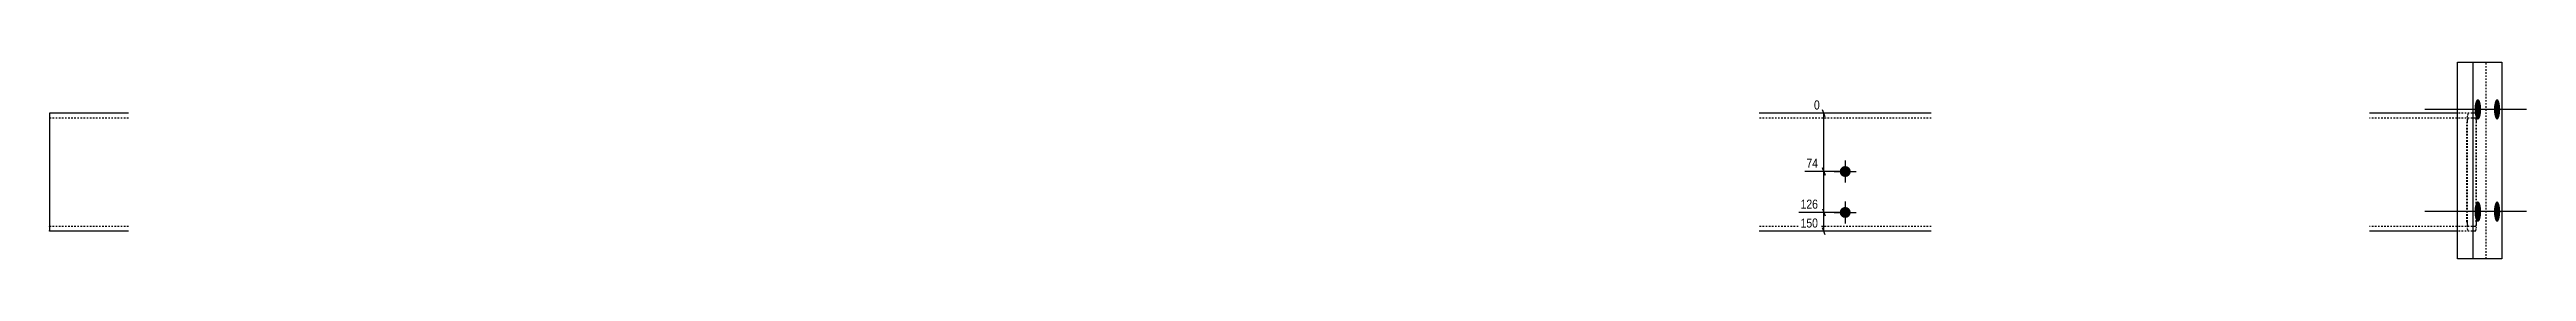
# Model space of a CAD drawing. Header units: millimetres. Extents: x 3 to 26720, y 5 to 888.
# Drawn here: x 14730 to 17868, y 7 to 257 of the extents above; entities that cross this region are included whole.
import ezdxf

# ---------------------------------------------------------------- set-up
doc = ezdxf.new("R2010")
doc.units = ezdxf.units.MM
doc.linetypes.add('DXK_LINE_DOT2', pattern=[3.9198, 1.9599, -1.9599])
doc.layers.add('MÅLSÆTNING', color=7, linetype='Continuous')
doc.layers.add('STÅL', color=7, linetype='Continuous')
doc.styles.add('Arial Narrow', font='ARIALN.TTF', dxfattribs={"height": 0.2})

msp = doc.modelspace()

# ---------------------------------------------------------------- hatches: boundary and pattern name
at = {"layer": 'STÅL', "linetype": 'Continuous'}
for points in [[(17802.3, 197.2), (17802.4, 199.9), (17802.6, 202.5), (17803.1, 204.8), (17803.7, 206.9), (17804.4, 208.5), (17805.2, 209.6), (17806, 210.1), (17806.9, 210.1), (17807.8, 209.6), (17808.6, 208.5), (17809.3, 206.9), (17809.9, 204.8), (17810.3, 202.5), (17810.6, 199.9), (17810.7, 197.2), (17810.6, 194.5), (17810.3, 191.9), (17809.9, 189.6), (17809.3, 187.5), (17808.6, 185.9), (17807.8, 184.8), (17806.9, 184.3), (17806, 184.3), (17805.2, 184.8), (17804.4, 185.9), (17803.7, 187.5), (17803.1, 189.6), (17802.6, 191.9), (17802.4, 194.5)], [(17826.9, 197.2), (17827, 199.9), (17827.2, 202.5), (17827.7, 204.8), (17828.2, 206.9), (17828.9, 208.5), (17829.6, 209.6), (17830.4, 210.1), (17831.3, 210.1), (17832.1, 209.6), (17832.8, 208.5), (17833.5, 206.9), (17834, 204.8), (17834.4, 202.5), (17834.7, 199.9), (17834.8, 197.2), (17834.7, 194.5), (17834.4, 191.9), (17834, 189.6), (17833.5, 187.5), (17832.8, 185.9), (17832.1, 184.8), (17831.3, 184.3), (17830.4, 184.3), (17829.6, 184.8), (17828.9, 185.9), (17828.2, 187.5), (17827.7, 189.6), (17827.2, 191.9), (17827, 194.5)], [(17005, 125.2, -1), (17005, 111.2, -1)], [(17005, 73.2, -1), (17005, 59.2, -1)], [(17802.3, 67.2), (17802.4, 69.9), (17802.6, 72.5), (17803.1, 74.8), (17803.7, 76.9), (17804.4, 78.5), (17805.2, 79.6), (17806, 80.1), (17806.9, 80.1), (17807.8, 79.6), (17808.6, 78.5), (17809.3, 76.9), (17809.9, 74.8), (17810.3, 72.5), (17810.6, 69.9), (17810.7, 67.2), (17810.6, 64.5), (17810.3, 61.9), (17809.9, 59.6), (17809.3, 57.5), (17808.6, 55.9), (17807.8, 54.8), (17806.9, 54.3), (17806, 54.3), (17805.2, 54.8), (17804.4, 55.9), (17803.7, 57.5), (17803.1, 59.6), (17802.6, 61.9), (17802.4, 64.5)], [(17826.9, 67.2), (17827, 69.9), (17827.2, 72.5), (17827.7, 74.8), (17828.2, 76.9), (17828.9, 78.5), (17829.6, 79.6), (17830.4, 80.1), (17831.3, 80.1), (17832.1, 79.6), (17832.8, 78.5), (17833.5, 76.9), (17834, 74.8), (17834.4, 72.5), (17834.7, 69.9), (17834.8, 67.2), (17834.7, 64.5), (17834.4, 61.9), (17834, 59.6), (17833.5, 57.5), (17832.8, 55.9), (17832.1, 54.8), (17831.3, 54.3), (17830.4, 54.3), (17829.6, 54.8), (17828.9, 55.9), (17828.2, 57.5), (17827.7, 59.6), (17827.2, 61.9), (17827, 64.5)]]:
    msp.add_hatch(color=96, dxfattribs=at).paths.add_polyline_path(points)

# ---------------------------------------------------------------- linework, layer by layer
at = {"layer": 'MÅLSÆTNING', "color": 7, "linetype": 'Continuous'}
for p, q in [((16995.1, 192.2), (16965.4, 192.2)), ((16979.6, 187.7), (16976, 196.7)), ((16977.8, 118.2), (16977.8, 192.2)), ((17002, 118.2), (16953.7, 118.2)), ((17002, 118.2), (16953.7, 118.2)), ((16976, 122.7), (16979.6, 113.7)), ((16979.6, 113.7), (16976, 122.7)), ((16977.8, 66.2), (16977.8, 118.2)), ((17002, 66.2), (16946.4, 66.2)), ((17002, 66.2), (16946.4, 66.2)), ((16976, 70.7), (16979.6, 61.7)), ((16976, 70.7), (16979.6, 61.7)), ((16977.8, 42.2), (16977.8, 66.2)), ((16990.4, 42.2), (16946.4, 42.2)), ((16979.6, 37.7), (16976, 46.7))]:
    msp.add_line(p, q, dxfattribs=at)
at = {"layer": 'STÅL', "color": 2, "linetype": 'Continuous'}
for p, q in [((17780.5, 7.2), (17780.5, 257.2)), ((17780.5, 257.2), (17836.9, 257.2)), ((17800.4, 7.2), (17800.4, 257.2)), ((17836.9, 257.2), (17836.9, 7.2)), ((14730, 192.2), (14730, 43.1)), ((14830, 192.2), (14730, 192.2)), ((17114, 192.2), (16896, 192.2)), ((17780.5, 192.2), (17669.2, 192.2)), ((14730, 42.2), (14730, 43.1)), ((14830, 42.2), (14730, 42.2)), ((17114, 42.2), (16896, 42.2)), ((17780.5, 42.2), (17669.2, 42.2)), ((17836.9, 7.2), (17780.5, 7.2))]:
    msp.add_line(p, q, dxfattribs=at)
at = {"layer": 'STÅL', "color": 7, "linetype": 'DXK_LINE_DOT2'}
for p, q in [((17817.1, 7.2), (17817.1, 257.2)), ((17803.5, 192.2), (17780.5, 192.2)), ((17793.1, 188.7), (17792.8, 184.8)), ((17793.6, 191.3), (17793.1, 188.7)), ((17794.1, 192.2), (17793.6, 191.3)), ((17804, 191.3), (17803.5, 192.2)), ((17804.5, 188.7), (17804, 191.3)), ((17804.8, 184.8), (17804.5, 188.7)), ((14830, 186.2), (14730, 186.2)), ((17114, 186.2), (16896, 186.2)), ((17803.5, 186.2), (17669.2, 186.2)), ((17792.8, 184.8), (17792.7, 180.2)), ((17792.7, 54.2), (17792.7, 180.2)), ((17793.4, 180.2), (17793.5, 182.5)), ((17793.4, 54.2), (17793.4, 180.2)), ((17793.5, 182.5), (17793.6, 184.4)), ((17793.6, 184.4), (17793.9, 185.7)), ((17793.9, 185.7), (17794.1, 186.2)), ((17803.5, 186.2), (17803.8, 185.7)), ((17803.8, 185.7), (17804, 184.4)), ((17804, 184.4), (17804.2, 182.5)), ((17804.2, 182.5), (17804.2, 180.2)), ((17804.2, 54.2), (17804.2, 180.2)), ((17804.9, 180.2), (17804.8, 184.8)), ((17804.9, 54.2), (17804.9, 180.2)), ((14730, 48.2), (14730, 48.7)), ((14830, 48.2), (14730, 48.2)), ((17114, 48.2), (16896, 48.2)), ((17803.5, 48.2), (17669.2, 48.2)), ((17803.5, 42.2), (17780.5, 42.2)), ((17792.7, 54.2), (17792.8, 49.6)), ((17792.8, 49.6), (17793.1, 45.7)), ((17793.1, 45.7), (17793.6, 43.1)), ((17793.5, 51.9), (17793.4, 54.2)), ((17793.6, 50), (17793.5, 51.9)), ((17793.9, 48.7), (17793.6, 50)), ((17793.6, 43.1), (17794.1, 42.2)), ((17794.1, 48.2), (17793.9, 48.7)), ((17803.8, 48.7), (17803.5, 48.2)), ((17803.5, 42.2), (17804, 43.1)), ((17804, 50), (17803.8, 48.7)), ((17804.2, 51.9), (17804, 50)), ((17804, 43.1), (17804.5, 45.7)), ((17804.2, 54.2), (17804.2, 51.9)), ((17804.5, 45.7), (17804.8, 49.6)), ((17804.8, 49.6), (17804.9, 54.2))]:
    msp.add_line(p, q, dxfattribs=at)
at = {"layer": 'STÅL', "color": 96, "linetype": 'Continuous'}
for p, q in [((17843.7, 197.2), (17739.5, 197.2)), ((17868.1, 197.2), (17763.8, 197.2)), ((17005, 132.2), (17005, 104.2)), ((16991, 118.2), (17019, 118.2)), ((16991, 66.2), (17019, 66.2)), ((17005, 80.2), (17005, 52.2)), ((17843.7, 67.2), (17739.5, 67.2)), ((17868.1, 67.2), (17763.8, 67.2))]:
    msp.add_line(p, q, dxfattribs=at)

# ---------------------------------------------------------------- next in the draw order: wipeouts: each hides what was drawn before it
at = {"color": 0, "linetype": 'Continuous'}
for points in [[(16975.1, 194.6), (16975.1, 211.4), (16963, 211.4), (16963, 194.6)], [(16972.9, 120.6), (16972.9, 137.4), (16953.5, 137.4), (16953.5, 120.6)], [(16972.9, 68.6), (16972.9, 85.4), (16946.1, 85.4), (16946.1, 68.6)]]:
    msp.add_wipeout(points, dxfattribs=at).dxf.layer = 'MÅLSÆTNING'

# ---------------------------------------------------------------- next in the draw order: texts
at = {"layer": 'MÅLSÆTNING', "color": 3, "linetype": 'Continuous', "style": 'Arial Narrow'}
for s, height, p in [('0', 11.5, (16965.4, 197)), ('74', 11.45, (16955.9, 123))]:
    msp.add_text(s, height=height, dxfattribs=at).set_placement(p)

# ---------------------------------------------------------------- next in the draw order: wipeouts: each hides what was drawn before it
at = {"color": 0, "linetype": 'Continuous'}
msp.add_wipeout([(16972.9, 44.6), (16972.9, 61.4), (16946.1, 61.4), (16946.1, 44.6)], dxfattribs=at).dxf.layer = 'MÅLSÆTNING'

# ---------------------------------------------------------------- next in the draw order: texts
at = {"layer": 'MÅLSÆTNING', "color": 3, "linetype": 'Continuous', "style": 'Arial Narrow'}
for s, p in [('126', (16948.5, 71)), ('150', (16948.5, 47))]:
    msp.add_text(s, height=11.45, dxfattribs=at).set_placement(p)

doc.saveas('drawing.dxf')
